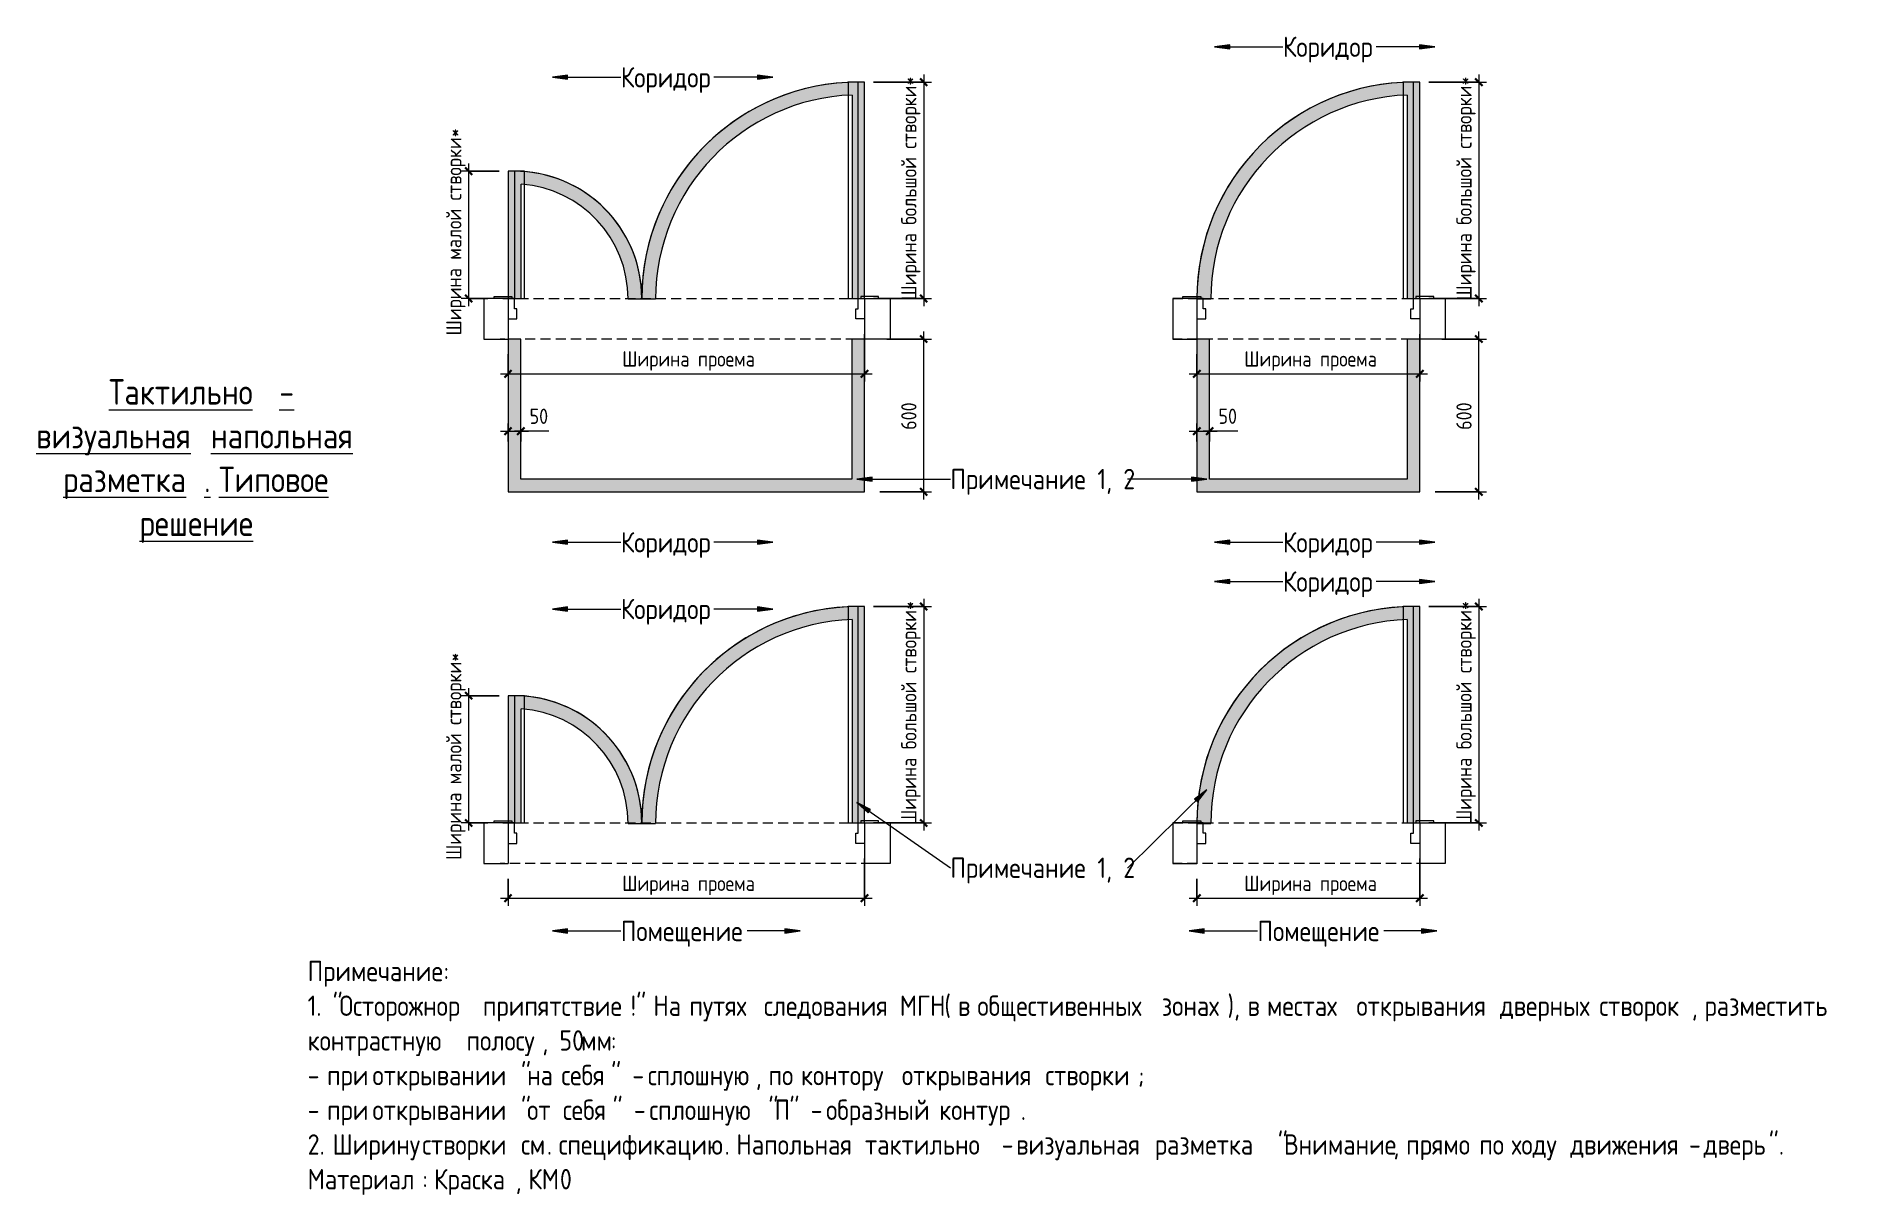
# Model space of a CAD drawing. Header units: millimetres. Extents: x 81773 to 282675, y -8553 to 29000.
# Drawn here: x 275585 to 282675, y 1056 to 5607 of the extents above; entities that cross this region are included whole.
import ezdxf

# ---------------------------------------------------------------- set-up
doc = ezdxf.new("R2010")
doc.units = ezdxf.units.MM
doc.linetypes.add('ADSK_Штрих_ш2 п1', pattern=[60, 40, -20])
for name, color, linetype, lineweight in [('A-ANNO-DIMS', 7, 'Continuous', 9), ('A-ANNO-DIMS-20', 7, 'Continuous', 9), ('A-DETL', 7, 'Continuous', 9), ('A-DETL-4', 7, 'ADSK_Штрих_ш2 п1', 9), ('G-ANNO-TEXT', 7, 'Continuous', 9)]:
    doc.layers.add(name, color=color, linetype=linetype, lineweight=lineweight)
doc.layers.add('A-DETL-GENF-9', color=7, linetype='Continuous', lineweight=9, true_color=0xf2dc97)
doc.styles.add('GOST Common_6', font='GOST_Common.ttf', dxfattribs={"width": 0.9, "height": 60})
doc.styles.add('GOST Common_7', font='GOST_Common.ttf', dxfattribs={"width": 0.9, "height": 80})
doc.styles.add('GOST Common_8', font='GOST_Common.ttf', dxfattribs={"width": 0.9, "height": 100})
doc.dimstyles.new('ADSK_Основной_3_0_окр_', dxfattribs={"dimscale": 304.8, "dimtxt": 60.3429, "dimasz": 0.092782, "dimexe": 0.098425, "dimexo": 0.19685, "dimgap": 0.032808, "dimtad": 1, "dimdec": 0, "dimrnd": 10, "dimdsep": 46, "dimtxsty": 'GOST Common_6', "dimblk1": 'OBLIQUE', "dimblk2": 'OBLIQUE', "dimsah": 1, "dimcen": 0.09, "dimdle": 0.098425, "dimazin": 0, "dimtfac": 1, "dimtdec": 4, "dimtix": 1, "dimtmove": 0, "dimatfit": 3, "dimfxl": 1, "dimtvp": 1, "dimtolj": 1, "dimtzin": 0, "dimlwd": 9, "dimlwe": 9, "dimarcsym": 2})
doc.dimstyles.new('ADSK_Основной_3_0_окр__1', dxfattribs={"dimscale": 304.8, "dimtxt": 60.3429, "dimasz": 0.092782, "dimexe": 0.098425, "dimexo": 0.19685, "dimgap": 0.032808, "dimtad": 1, "dimdec": 0, "dimrnd": 10, "dimdsep": 46, "dimtxsty": 'GOST Common_6', "dimblk1": 'OBLIQUE', "dimblk2": 'OBLIQUE', "dimsah": 1, "dimcen": 0.09, "dimdle": 0.098425, "dimazin": 0, "dimtfac": 1, "dimtdec": 4, "dimtix": 1, "dimtmove": 1, "dimatfit": 3, "dimfxl": 1, "dimtvp": 1, "dimtolj": 1, "dimtzin": 0, "dimlwd": 9, "dimlwe": 9, "dimarcsym": 2})

msp = doc.modelspace()

# ---------------------------------------------------------------- texts
at = {"layer": 'G-ANNO-TEXT', "attachment_point": 1}
for s, insert, char_height, width, style in [('Коридор', (280480.7, 5605.4), 80, 443.013, 'GOST Common_7'), ('Коридор', (277880.7, 5485.4), 80, 443.013, 'GOST Common_7'), ('\\LТактильно', (275870.4, 4259.9), 100, 744.607, 'GOST Common_8'), ('\\L - ', (276484.8, 4259.9), 100, 152.962, 'GOST Common_8'), ('\\Lвизуальная', (275584.7, 4087.9), 100, 793.671, 'GOST Common_8'), ('\\L\\fGOST Common|b0|i0|c204|p34|;\\W.9;\\L ', (276239.5, 4087.9), 100, 37.519, 'GOST Common_8'), ('\\Lнапольная', (276270.5, 4087.9), 100, 721.519, 'GOST Common_8'), ('\\L\\fGOST Common|b0|i0|c204|p34|;\\W.9;\\L ', (276865.8, 4087.9), 100, 37.519, 'GOST Common_8'), ('\\Lразметка', (275690.6, 3916), 100, 671.012, 'GOST Common_8'), ('\\LТиповое', (276302.6, 3916), 100, 555.569, 'GOST Common_8'), ('\\L\\fGOST Common|b0|i0|c204|p34|;\\W.9;\\L ', (276761, 3916), 100, 37.519, 'GOST Common_8'), ('Примечание', (279174.9, 3907.5), 80, 646.481, 'GOST Common_7'), (' 1, 2', (279708.3, 3907.5), 80, 196.253, 'GOST Common_7'), ('\\L. ', (276244.3, 3916), 100, 70.709, 'GOST Common_8'), ('\\Lрешение', (275990.7, 3744), 100, 568.557, 'GOST Common_8'), ('Коридор', (277880.7, 3659.1), 80, 443.013, 'GOST Common_7'), ('Коридор', (280480.7, 3659.1), 80, 443.013, 'GOST Common_7'), ('Коридор', (280480.7, 3505.1), 80, 443.013, 'GOST Common_7'), ('Коридор', (277880.7, 3397.1), 80, 443.013, 'GOST Common_7'), ('Примечание', (279174.9, 2380.8), 80, 646.481, 'GOST Common_7'), (' 1, 2', (279708.3, 2380.8), 80, 196.253, 'GOST Common_7'), ('Помещение', (277880.7, 2132.4), 80, 601.747, 'GOST Common_7'), ('Помещение', (280380.7, 2132.4), 80, 601.747, 'GOST Common_7'), ('Примечание', (276650.8, 1975.2), 80, 646.481, 'GOST Common_7'), ('\\fGOST Common|b0|i0|c204|p34|;\\W.9;:', (277184.2, 1975.2), 80, 25.975, 'GOST Common_7'), ('1. "', (276650.8, 1838.9), 80, 151.519, 'GOST Common_7'), ('!" ', (277918.8, 1838.9), 80, 108.228, 'GOST Common_7'), (' (', (279151.1, 1838.9), 80, 64.937, 'GOST Common_7'), ('), ', (280263.1, 1838.9), 80, 95.24, 'GOST Common_7'), ('Осторожнор', (276775.8, 1838.9), 80, 652.253, 'GOST Common_7'), ('\\fGOST Common|b0|i0|c204|p34|;\\W.9; ', (277314, 1838.9), 80, 30.304, 'GOST Common_7'), ('припятствие', (277339, 1838.9), 80, 702.759, 'GOST Common_7'), ('На', (278008.1, 1838.9), 80, 141.418, 'GOST Common_7'), ('\\fGOST Common|b0|i0|c204|p34|;\\W.9; ', (278124.8, 1838.9), 80, 30.304, 'GOST Common_7'), ('путях', (278149.8, 1838.9), 80, 324.683, 'GOST Common_7'), ('\\fGOST Common|b0|i0|c204|p34|;\\W.9; ', (278417.7, 1838.9), 80, 30.304, 'GOST Common_7'), ('следования', (278442.7, 1838.9), 80, 616.177, 'GOST Common_7'), ('\\fGOST Common|b0|i0|c204|p34|;\\W.9; ', (278951.1, 1838.9), 80, 30.304, 'GOST Common_7'), ('МГН', (278976.1, 1838.9), 80, 212.127, 'GOST Common_7'), ('\\fGOST Common|b0|i0|c204|p34|;\\W.9;в', (279204.7, 1838.9), 80, 62.051, 'GOST Common_7'), ('\\fGOST Common|b0|i0|c204|p34|;\\W.9; ', (279255.9, 1838.9), 80, 30.304, 'GOST Common_7'), ('общестивенных', (279280.9, 1838.9), 80, 847.063, 'GOST Common_7'), ('\\fGOST Common|b0|i0|c204|p34|;\\W.9; ', (279979.8, 1838.9), 80, 30.304, 'GOST Common_7'), ('зонах', (280004.8, 1838.9), 80, 313.139, 'GOST Common_7'), ('\\fGOST Common|b0|i0|c204|p34|;\\W.9;в', (280341.7, 1838.9), 80, 62.051, 'GOST Common_7'), ('\\fGOST Common|b0|i0|c204|p34|;\\W.9; ', (280392.9, 1838.9), 80, 30.304, 'GOST Common_7'), ('местах', (280417.9, 1838.9), 80, 395.392, 'GOST Common_7'), ('\\fGOST Common|b0|i0|c204|p34|;\\W.9; ', (280744.2, 1838.9), 80, 30.304, 'GOST Common_7'), ('открывания', (280769.2, 1838.9), 80, 652.253, 'GOST Common_7'), ('\\fGOST Common|b0|i0|c204|p34|;\\W.9; ', (281307.3, 1838.9), 80, 30.304, 'GOST Common_7'), ('дверных', (281332.3, 1838.9), 80, 443.013, 'GOST Common_7'), ('\\fGOST Common|b0|i0|c204|p34|;\\W.9; ', (281697.8, 1838.9), 80, 30.304, 'GOST Common_7'), ('створок', (281722.9, 1838.9), 80, 440.126, 'GOST Common_7'), ('разместить', (282136, 1838.9), 80, 653.696, 'GOST Common_7'), ('\\fGOST Common|b0|i0|c204|p34|;\\W.9; ', (282675.4, 1838.9), 80, 30.304, 'GOST Common_7'), ('\\fGOST Common|b0|i0|c204|p34|;\\W.9; ', (277249.7, 1702.6), 80, 30.304, 'GOST Common_7'), (', 50', (277572.3, 1702.6), 80, 184.709, 'GOST Common_7'), (', ', (282086, 1838.9), 80, 60.608, 'GOST Common_7'), ('контрастную', (276650.8, 1702.6), 80, 725.848, 'GOST Common_7'), ('полосу', (277274.7, 1702.6), 80, 360.759, 'GOST Common_7'), ('мм', (277724.7, 1702.6), 80, 141.418, 'GOST Common_7'), ('\\fGOST Common|b0|i0|c204|p34|;\\W.9;:', (277841.4, 1702.6), 80, 25.975, 'GOST Common_7'), ('\\fGOST Common|b0|i0|c204|p34|;\\W.9; ', (276880.6, 1566.4), 80, 30.304, 'GOST Common_7'), (' "', (277444.9, 1566.4), 80, 82.253, 'GOST Common_7'), ('\\fGOST Common|b0|i0|c204|p34|;\\W.9; ', (277622.3, 1566.4), 80, 30.304, 'GOST Common_7'), ('себя', (277647.3, 1566.4), 80, 236.658, 'GOST Common_7'), ('" - ', (277842.6, 1566.4), 80, 174.608, 'GOST Common_7'), ('\\fGOST Common|b0|i0|c204|p34|;\\W.9; ', (278562.9, 1566.4), 80, 30.304, 'GOST Common_7'), ('\\fGOST Common|b0|i0|c204|p34|;\\W.9; ', (278959.4, 1566.4), 80, 30.304, 'GOST Common_7'), ('\\fGOST Common|b0|i0|c204|p34|;\\W.9; ', (279522.6, 1566.4), 80, 30.304, 'GOST Common_7'), ('- ', (276650.8, 1566.4), 80, 92.354, 'GOST Common_7'), ('при', (276727, 1566.4), 80, 186.152, 'GOST Common_7'), ('открывании', (276905.6, 1566.4), 80, 653.696, 'GOST Common_7'), ('на', (277512.8, 1566.4), 80, 132.759, 'GOST Common_7'), ('сплошную', (277986.7, 1566.4), 80, 513.721, 'GOST Common_7'), (', ', (278410.5, 1566.4), 80, 60.608, 'GOST Common_7'), ('по', (278460.5, 1566.4), 80, 124.101, 'GOST Common_7'), ('контору', (278587.9, 1566.4), 80, 450.228, 'GOST Common_7'), ('открывания', (278984.4, 1566.4), 80, 652.253, 'GOST Common_7'), ('створки', (279547.6, 1566.4), 80, 440.126, 'GOST Common_7'), ('\\fGOST Common|b0|i0|c204|p34|;\\W.9;;', (279910.7, 1566.4), 80, 30.304, 'GOST Common_7'), ('\\fGOST Common|b0|i0|c204|p34|;\\W.9; ', (276880.6, 1430.1), 80, 30.304, 'GOST Common_7'), (' "', (277444.9, 1430.1), 80, 82.253, 'GOST Common_7'), ('\\fGOST Common|b0|i0|c204|p34|;\\W.9; ', (277628.3, 1430.1), 80, 30.304, 'GOST Common_7'), ('себя', (277653.3, 1430.1), 80, 236.658, 'GOST Common_7'), ('" - ', (277848.6, 1430.1), 80, 174.608, 'GOST Common_7'), (' "', (278416.5, 1430.1), 80, 82.253, 'GOST Common_7'), ('\\fGOST Common|b0|i0|c204|p34|;\\W.9;П', (278484.4, 1430.1), 80, 70.709, 'GOST Common_7'), ('" - ', (278542.7, 1430.1), 80, 174.608, 'GOST Common_7'), ('образный', (278686.8, 1430.1), 80, 507.949, 'GOST Common_7'), ('\\fGOST Common|b0|i0|c204|p34|;\\W.9; ', (279105.9, 1430.1), 80, 30.304, 'GOST Common_7'), ('- ', (276650.8, 1430.1), 80, 92.354, 'GOST Common_7'), ('при', (276727, 1430.1), 80, 186.152, 'GOST Common_7'), ('открывании', (276905.6, 1430.1), 80, 653.696, 'GOST Common_7'), ('от', (277512.8, 1430.1), 80, 139.975, 'GOST Common_7'), ('сплошную', (277992.6, 1430.1), 80, 513.721, 'GOST Common_7'), ('контур', (279130.9, 1430.1), 80, 388.177, 'GOST Common_7'), ('\\fGOST Common|b0|i0|c204|p34|;\\W.9;.', (279451.1, 1430.1), 80, 25.975, 'GOST Common_7'), ('2. ', (276650.8, 1293.9), 80, 118.329, 'GOST Common_7'), ('Ширину', (276748.4, 1293.9), 80, 396.835, 'GOST Common_7'), ('\\fGOST Common|b0|i0|c204|p34|;\\W.9; ', (277075.8, 1293.9), 80, 30.304, 'GOST Common_7'), ('\\fGOST Common|b0|i0|c204|p34|;\\W.9; ', (277464, 1293.9), 80, 30.304, 'GOST Common_7'), ('спецификацию', (277636.6, 1293.9), 80, 789.342, 'GOST Common_7'), ('Напольная', (278334.3, 1293.9), 80, 581.544, 'GOST Common_7'), ('\\fGOST Common|b0|i0|c204|p34|;\\W.9; ', (278814.2, 1293.9), 80, 30.304, 'GOST Common_7'), ('визуальная', (279433.3, 1293.9), 80, 629.164, 'GOST Common_7'), ('\\fGOST Common|b0|i0|c204|p34|;\\W.9; ', (279952.4, 1293.9), 80, 30.304, 'GOST Common_7'), ('разметка', (279977.4, 1293.9), 80, 532.481, 'GOST Common_7'), (' "', (280416.7, 1293.9), 80, 82.253, 'GOST Common_7'), ('Внимание', (280484.6, 1293.9), 80, 520.937, 'GOST Common_7'), ('\\fGOST Common|b0|i0|c204|p34|;\\W.9; ', (281226.4, 1293.9), 80, 30.304, 'GOST Common_7'), ('\\fGOST Common|b0|i0|c204|p34|;\\W.9; ', (281353.8, 1293.9), 80, 30.304, 'GOST Common_7'), ('\\fGOST Common|b0|i0|c204|p34|;\\W.9; ', (281583.5, 1293.9), 80, 30.304, 'GOST Common_7'), ('". ', (282388.4, 1293.9), 80, 108.228, 'GOST Common_7'), ('створки', (277100.8, 1293.9), 80, 440.126, 'GOST Common_7'), ('см', (277489, 1293.9), 80, 122.658, 'GOST Common_7'), ('. ', (277590.2, 1293.9), 80, 56.278, 'GOST Common_7'), ('. ', (278287.9, 1293.9), 80, 56.278, 'GOST Common_7'), ('тактильно', (278839.2, 1293.9), 80, 597.418, 'GOST Common_7'), (' - ', (279332.1, 1293.9), 80, 122.658, 'GOST Common_7'), (', ', (280914.4, 1293.9), 80, 60.608, 'GOST Common_7'), ('прямо', (280964.4, 1293.9), 80, 317.468, 'GOST Common_7'), ('по', (281251.4, 1293.9), 80, 124.101, 'GOST Common_7'), ('ходу', (281378.8, 1293.9), 80, 248.202, 'GOST Common_7'), ('движения', (281608.6, 1293.9), 80, 512.278, 'GOST Common_7'), (' - ', (282031.2, 1293.9), 80, 122.658, 'GOST Common_7'), ('дверь', (282132.4, 1293.9), 80, 310.253, 'GOST Common_7'), ('Материал', (276650.8, 1157.6), 80, 545.468, 'GOST Common_7'), ('Краска', (277147.3, 1157.6), 80, 388.177, 'GOST Common_7'), ('КМ', (277517.6, 1157.6), 80, 150.076, 'GOST Common_7'), ('\\fGOST Common|b0|i0|c204|p34|;\\W.9;0', (277641.4, 1157.6), 80, 62.051, 'GOST Common_7'), (': ', (277100.8, 1157.6), 80, 56.278, 'GOST Common_7'), (', ', (277467.6, 1157.6), 80, 60.608, 'GOST Common_7')]:
    msp.add_mtext(s, dxfattribs=dict(at, insert=insert, char_height=char_height, width=width, style=style))

# ---------------------------------------------------------------- blocks, each defined once
blk = doc.blocks.new('DIMBLOCK74-_Тактильно визуальная напольная разметка')
at = {"layer": 'A-ANNO-DIMS-20'}
for p, q in [((277283.3, 4546.6), (277283.3, 5106.6)), ((277402.8, 5076.6), (277253.3, 5076.6)), ((277283.3, 5076.6), (277402.8, 5076.6)), ((277357.9, 4576.6), (277253.3, 4576.6)), ((277283.3, 4576.6), (277357.9, 4576.6))]:
    blk.add_line(p, q, dxfattribs=at)
at = {"layer": 'A-ANNO-DIMS-20', "lineweight": 30}
for p, q in [((277283.3, 5076.6), (277269.2, 5090.7)), ((277283.3, 5076.6), (277297.4, 5062.4)), ((277283.3, 4576.6), (277269.2, 4590.7)), ((277283.3, 4576.6), (277297.4, 4562.4))]:
    blk.add_line(p, q, dxfattribs=at)
at = {"layer": 'A-ANNO-DIMS-20', "color": 0, "insert": (277194.9, 4431.8), "char_height": 60, "width": 947.486, "attachment_point": 1, "rotation": 90, "line_spacing_factor": 1.022761, "style": 'GOST Common_6'}
blk.add_mtext('Ширина малой створки*', dxfattribs=at)
blk = doc.blocks.new('_Oblique')
at = {"color": 0, "linetype": 'ByBlock', "lineweight": -2}
blk.add_line((-0.5, -0.5), (0.5, 0.5), dxfattribs=at)
blk = doc.blocks.new('DIMBLOCK75-_Тактильно визуальная напольная разметка')
at = {"layer": 'A-ANNO-DIMS-20'}
for p, q in [((278872.8, 5426.6), (279099.9, 5426.6)), ((279069.9, 5426.6), (278872.8, 5426.6)), ((279069.9, 5456.6), (279069.9, 4546.6)), ((278872.8, 4576.6), (279099.9, 4576.6)), ((279069.9, 4576.6), (278872.8, 4576.6))]:
    blk.add_line(p, q, dxfattribs=at)
at = {"layer": 'A-ANNO-DIMS-20', "lineweight": 30}
for p, q in [((279069.9, 5426.6), (279055.7, 5440.7)), ((279069.9, 5426.6), (279084, 5412.5)), ((279069.9, 4576.6), (279055.7, 4590.7)), ((279069.9, 4576.6), (279084, 4562.4))]:
    blk.add_line(p, q, dxfattribs=at)
at = {"layer": 'A-ANNO-DIMS-20', "color": 0, "insert": (278981.5, 4569), "char_height": 60, "width": 1038.307, "attachment_point": 1, "rotation": 90, "line_spacing_factor": 1.022761, "style": 'GOST Common_6'}
blk.add_mtext('Ширина большой створки*', dxfattribs=at)
blk = doc.blocks.new('DIMBLOCK76-_Тактильно визуальная напольная разметка')
at = {"layer": 'A-ANNO-DIMS-20'}
for p, q in [((278837.8, 4436.6), (278837.8, 4251.1)), ((278837.8, 4281.1), (278837.8, 4436.6)), ((277437.8, 4357.5), (277437.8, 4251.1)), ((277437.8, 4281.1), (277437.8, 4357.5)), ((277407.8, 4281.1), (278867.8, 4281.1))]:
    blk.add_line(p, q, dxfattribs=at)
at = {"layer": 'A-ANNO-DIMS-20', "lineweight": 30}
for p, q in [((277437.8, 4281.1), (277423.6, 4267)), ((277437.8, 4281.1), (277451.9, 4295.3)), ((278837.8, 4281.1), (278823.6, 4267)), ((278837.8, 4281.1), (278851.9, 4295.3))]:
    blk.add_line(p, q, dxfattribs=at)
at = {"layer": 'A-ANNO-DIMS-20', "color": 0, "insert": (277886.2, 4369.5), "char_height": 60, "width": 603.838, "attachment_point": 1, "line_spacing_factor": 1.022761, "style": 'GOST Common_6'}
blk.add_mtext('Ширина проема', dxfattribs=at)
blk = doc.blocks.new('DIMBLOCK77-_Тактильно визуальная напольная разметка')
at = {"layer": 'A-ANNO-DIMS-20'}
for p, q in [((277407.8, 4055.7), (277517.8, 4055.7)), ((277437.8, 4015.6), (277437.8, 4085.7)), ((277437.8, 4055.7), (277437.8, 4015.6)), ((277512.4, 4055.7), (277462.8, 4055.7)), ((277487.8, 4015.6), (277487.8, 4085.7)), ((277487.8, 4055.7), (277487.8, 4015.6)), ((277598.1, 4055.7), (277512.4, 4055.7))]:
    blk.add_line(p, q, dxfattribs=at)
at = {"layer": 'A-ANNO-DIMS-20', "lineweight": 30}
for p, q in [((277437.8, 4055.7), (277423.6, 4041.5)), ((277437.8, 4055.7), (277451.9, 4069.8)), ((277487.8, 4055.7), (277473.6, 4041.5)), ((277487.8, 4055.7), (277501.9, 4069.8))]:
    blk.add_line(p, q, dxfattribs=at)
at = {"layer": 'A-ANNO-DIMS-20', "color": 0, "insert": (277522.4, 4144.1), "char_height": 60, "width": 90.821, "attachment_point": 1, "line_spacing_factor": 1.022761, "style": 'GOST Common_6'}
blk.add_mtext('50', dxfattribs=at)
blk = doc.blocks.new('DIMBLOCK78-_Тактильно визуальная напольная разметка')
at = {"layer": 'A-ANNO-DIMS-20'}
for p, q in [((278924.8, 4417.5), (279099.9, 4417.5)), ((279069.9, 4417.5), (278924.8, 4417.5)), ((279069.9, 3787.5), (279069.9, 4447.5)), ((278897.8, 3817.5), (279099.9, 3817.5)), ((279069.9, 3817.5), (278897.8, 3817.5))]:
    blk.add_line(p, q, dxfattribs=at)
at = {"layer": 'A-ANNO-DIMS-20', "lineweight": 30}
for p, q in [((279069.9, 4417.5), (279055.7, 4431.6)), ((279069.9, 4417.5), (279084, 4403.3)), ((279069.9, 3817.5), (279055.7, 3831.6)), ((279069.9, 3817.5), (279084, 3803.3))]:
    blk.add_line(p, q, dxfattribs=at)
at = {"layer": 'A-ANNO-DIMS-20', "color": 0, "insert": (278981.5, 4060.7), "char_height": 60, "width": 136.232, "attachment_point": 1, "rotation": 90, "line_spacing_factor": 1.022761, "style": 'GOST Common_6'}
blk.add_mtext('600', dxfattribs=at)
blk = doc.blocks.new('DIMBLOCK79-_Тактильно визуальная напольная разметка')
at = {"layer": 'A-ANNO-DIMS-20'}
for p, q in [((281052.8, 5426.6), (281279.9, 5426.6)), ((281249.9, 5426.6), (281052.8, 5426.6)), ((281249.9, 5456.6), (281249.9, 4546.6)), ((281052.8, 4576.6), (281279.9, 4576.6)), ((281249.9, 4576.6), (281052.8, 4576.6))]:
    blk.add_line(p, q, dxfattribs=at)
at = {"layer": 'A-ANNO-DIMS-20', "lineweight": 30}
for p, q in [((281249.9, 5426.6), (281235.7, 5440.7)), ((281249.9, 5426.6), (281264, 5412.5)), ((281249.9, 4576.6), (281235.7, 4590.7)), ((281249.9, 4576.6), (281264, 4562.4))]:
    blk.add_line(p, q, dxfattribs=at)
at = {"layer": 'A-ANNO-DIMS-20', "color": 0, "insert": (281161.5, 4569), "char_height": 60, "width": 1038.307, "attachment_point": 1, "rotation": 90, "line_spacing_factor": 1.022761, "style": 'GOST Common_6'}
blk.add_mtext('Ширина большой створки*', dxfattribs=at)
blk = doc.blocks.new('DIMBLOCK80-_Тактильно визуальная напольная разметка')
at = {"layer": 'A-ANNO-DIMS-20'}
for p, q in [((281017.8, 4436.6), (281017.8, 4251.1)), ((281017.8, 4281.1), (281017.8, 4436.6)), ((280142.8, 4357.5), (280142.8, 4251.1)), ((280142.8, 4281.1), (280142.8, 4357.5)), ((280112.8, 4281.1), (281047.8, 4281.1))]:
    blk.add_line(p, q, dxfattribs=at)
at = {"layer": 'A-ANNO-DIMS-20', "lineweight": 30}
for p, q in [((280142.8, 4281.1), (280128.6, 4267)), ((280142.8, 4281.1), (280156.9, 4295.3)), ((281017.8, 4281.1), (281003.6, 4267)), ((281017.8, 4281.1), (281031.9, 4295.3))]:
    blk.add_line(p, q, dxfattribs=at)
at = {"layer": 'A-ANNO-DIMS-20', "color": 0, "insert": (280328.7, 4369.5), "char_height": 60, "width": 603.838, "attachment_point": 1, "line_spacing_factor": 1.022761, "style": 'GOST Common_6'}
blk.add_mtext('Ширина проема', dxfattribs=at)
blk = doc.blocks.new('DIMBLOCK81-_Тактильно визуальная напольная разметка')
at = {"layer": 'A-ANNO-DIMS-20'}
for p, q in [((280112.8, 4055.7), (280222.8, 4055.7)), ((280142.8, 4015.6), (280142.8, 4085.7)), ((280142.8, 4055.7), (280142.8, 4015.6)), ((280217.4, 4055.7), (280167.8, 4055.7)), ((280192.8, 4015.6), (280192.8, 4085.7)), ((280192.8, 4055.7), (280192.8, 4015.6)), ((280303.1, 4055.7), (280217.4, 4055.7))]:
    blk.add_line(p, q, dxfattribs=at)
at = {"layer": 'A-ANNO-DIMS-20', "lineweight": 30}
for p, q in [((280142.8, 4055.7), (280128.6, 4041.5)), ((280142.8, 4055.7), (280156.9, 4069.8)), ((280192.8, 4055.7), (280178.6, 4041.5)), ((280192.8, 4055.7), (280206.9, 4069.8))]:
    blk.add_line(p, q, dxfattribs=at)
at = {"layer": 'A-ANNO-DIMS-20', "color": 0, "insert": (280227.4, 4144.1), "char_height": 60, "width": 90.821, "attachment_point": 1, "line_spacing_factor": 1.022761, "style": 'GOST Common_6'}
blk.add_mtext('50', dxfattribs=at)
blk = doc.blocks.new('DIMBLOCK82-_Тактильно визуальная напольная разметка')
at = {"layer": 'A-ANNO-DIMS-20'}
for p, q in [((281104.8, 4417.5), (281279.9, 4417.5)), ((281249.9, 4417.5), (281104.8, 4417.5)), ((281249.9, 3787.5), (281249.9, 4447.5)), ((281077.8, 3817.5), (281279.9, 3817.5)), ((281249.9, 3817.5), (281077.8, 3817.5))]:
    blk.add_line(p, q, dxfattribs=at)
at = {"layer": 'A-ANNO-DIMS-20', "lineweight": 30}
for p, q in [((281249.9, 4417.5), (281235.7, 4431.6)), ((281249.9, 4417.5), (281264, 4403.3)), ((281249.9, 3817.5), (281235.7, 3831.6)), ((281249.9, 3817.5), (281264, 3803.3))]:
    blk.add_line(p, q, dxfattribs=at)
at = {"layer": 'A-ANNO-DIMS-20', "color": 0, "insert": (281161.5, 4060.7), "char_height": 60, "width": 136.232, "attachment_point": 1, "rotation": 90, "line_spacing_factor": 1.022761, "style": 'GOST Common_6'}
blk.add_mtext('600', dxfattribs=at)
blk = doc.blocks.new('DIMBLOCK83-_Тактильно визуальная напольная разметка')
at = {"layer": 'A-ANNO-DIMS-20'}
for p, q in [((277402.8, 3016.6), (277253.3, 3016.6)), ((277283.3, 2486.6), (277283.3, 3046.6)), ((277283.3, 3016.6), (277402.8, 3016.6)), ((277357.9, 2516.6), (277253.3, 2516.6)), ((277283.3, 2516.6), (277357.9, 2516.6))]:
    blk.add_line(p, q, dxfattribs=at)
at = {"layer": 'A-ANNO-DIMS-20', "lineweight": 30}
for p, q in [((277283.3, 3016.6), (277269.2, 3030.7)), ((277283.3, 3016.6), (277297.4, 3002.4)), ((277283.3, 2516.6), (277269.2, 2530.7)), ((277283.3, 2516.6), (277297.4, 2502.4))]:
    blk.add_line(p, q, dxfattribs=at)
at = {"layer": 'A-ANNO-DIMS-20', "color": 0, "insert": (277194.9, 2371.8), "char_height": 60, "width": 947.486, "attachment_point": 1, "rotation": 90, "line_spacing_factor": 1.022761, "style": 'GOST Common_6'}
blk.add_mtext('Ширина малой створки*', dxfattribs=at)
blk = doc.blocks.new('DIMBLOCK84-_Тактильно визуальная напольная разметка')
at = {"layer": 'A-ANNO-DIMS-20'}
for p, q in [((278872.8, 3366.6), (279099.9, 3366.6)), ((279069.9, 3366.6), (278872.8, 3366.6)), ((279069.9, 3396.6), (279069.9, 2486.6)), ((278872.8, 2516.6), (279099.9, 2516.6)), ((279069.9, 2516.6), (278872.8, 2516.6))]:
    blk.add_line(p, q, dxfattribs=at)
at = {"layer": 'A-ANNO-DIMS-20', "lineweight": 30}
for p, q in [((279069.9, 3366.6), (279055.7, 3380.7)), ((279069.9, 3366.6), (279084, 3352.5)), ((279069.9, 2516.6), (279055.7, 2530.7)), ((279069.9, 2516.6), (279084, 2502.4))]:
    blk.add_line(p, q, dxfattribs=at)
at = {"layer": 'A-ANNO-DIMS-20', "color": 0, "insert": (278981.5, 2509), "char_height": 60, "width": 1038.307, "attachment_point": 1, "rotation": 90, "line_spacing_factor": 1.022761, "style": 'GOST Common_6'}
blk.add_mtext('Ширина большой створки*', dxfattribs=at)
blk = doc.blocks.new('DIMBLOCK85-_Тактильно визуальная напольная разметка')
at = {"layer": 'A-ANNO-DIMS-20'}
for p, q in [((278837.8, 2376.6), (278837.8, 2191.1)), ((278837.8, 2221.1), (278837.8, 2376.6)), ((277437.8, 2297.5), (277437.8, 2191.1)), ((277437.8, 2221.1), (277437.8, 2297.5)), ((277407.8, 2221.1), (278867.8, 2221.1))]:
    blk.add_line(p, q, dxfattribs=at)
at = {"layer": 'A-ANNO-DIMS-20', "lineweight": 30}
for p, q in [((277437.8, 2221.1), (277423.6, 2207)), ((277437.8, 2221.1), (277451.9, 2235.3)), ((278837.8, 2221.1), (278823.6, 2207)), ((278837.8, 2221.1), (278851.9, 2235.3))]:
    blk.add_line(p, q, dxfattribs=at)
at = {"layer": 'A-ANNO-DIMS-20', "color": 0, "insert": (277886.2, 2309.5), "char_height": 60, "width": 603.838, "attachment_point": 1, "line_spacing_factor": 1.022761, "style": 'GOST Common_6'}
blk.add_mtext('Ширина проема', dxfattribs=at)
blk = doc.blocks.new('DIMBLOCK86-_Тактильно визуальная напольная разметка')
at = {"layer": 'A-ANNO-DIMS-20'}
for p, q in [((281052.8, 3366.6), (281279.9, 3366.6)), ((281249.9, 3366.6), (281052.8, 3366.6)), ((281249.9, 3396.6), (281249.9, 2486.6)), ((281052.8, 2516.6), (281279.9, 2516.6)), ((281249.9, 2516.6), (281052.8, 2516.6))]:
    blk.add_line(p, q, dxfattribs=at)
at = {"layer": 'A-ANNO-DIMS-20', "lineweight": 30}
for p, q in [((281249.9, 3366.6), (281235.7, 3380.7)), ((281249.9, 3366.6), (281264, 3352.5)), ((281249.9, 2516.6), (281235.7, 2530.7)), ((281249.9, 2516.6), (281264, 2502.4))]:
    blk.add_line(p, q, dxfattribs=at)
at = {"layer": 'A-ANNO-DIMS-20', "color": 0, "insert": (281161.5, 2509), "char_height": 60, "width": 1038.307, "attachment_point": 1, "rotation": 90, "line_spacing_factor": 1.022761, "style": 'GOST Common_6'}
blk.add_mtext('Ширина большой створки*', dxfattribs=at)
blk = doc.blocks.new('DIMBLOCK87-_Тактильно визуальная напольная разметка')
at = {"layer": 'A-ANNO-DIMS-20'}
for p, q in [((281017.8, 2376.6), (281017.8, 2191.1)), ((281017.8, 2221.1), (281017.8, 2376.6)), ((280142.8, 2297.5), (280142.8, 2191.1)), ((280142.8, 2221.1), (280142.8, 2297.5)), ((280112.8, 2221.1), (281047.8, 2221.1))]:
    blk.add_line(p, q, dxfattribs=at)
at = {"layer": 'A-ANNO-DIMS-20', "lineweight": 30}
for p, q in [((280142.8, 2221.1), (280128.6, 2207)), ((280142.8, 2221.1), (280156.9, 2235.3)), ((281017.8, 2221.1), (281003.6, 2207)), ((281017.8, 2221.1), (281031.9, 2235.3))]:
    blk.add_line(p, q, dxfattribs=at)
at = {"layer": 'A-ANNO-DIMS-20', "color": 0, "insert": (280328.7, 2309.5), "char_height": 60, "width": 603.838, "attachment_point": 1, "line_spacing_factor": 1.022761, "style": 'GOST Common_6'}
blk.add_mtext('Ширина проема', dxfattribs=at)

# ---------------------------------------------------------------- dimensions: what is measured, and where the dimension line sits
at = {"layer": 'A-ANNO-DIMS'}
for base, p1, p2, text, override, picture, middle in [((279069.9, 4576.6), (278812.8, 5426.6), (278812.8, 4576.6), 'Ширина большой створки*', {"dimpost": '<>', "dimfxl": 850.009113}, 'DIMBLOCK75-_Тактильно визуальная напольная разметка', (279020.9, 5001.6)), ((281249.9, 4576.6), (280992.8, 5426.6), (280992.8, 4576.6), 'Ширина большой створки*', {"dimpost": '<>', "dimfxl": 850.009113}, 'DIMBLOCK79-_Тактильно визуальная напольная разметка', (281200.9, 5001.6)), ((277283.3, 5076.6), (277417.9, 4576.6), (277462.8, 5076.6), 'Ширина малой створки*', {"dimpost": '<>', "dimfxl": 502.008293}, 'DIMBLOCK74-_Тактильно визуальная напольная разметка', (277234.3, 4826.6)), ((279069.9, 2516.6), (278812.8, 3366.6), (278812.8, 2516.6), 'Ширина большой створки*', {"dimpost": '<>', "dimfxl": 850.009113}, 'DIMBLOCK84-_Тактильно визуальная напольная разметка', (279020.9, 2941.6)), ((281249.9, 2516.6), (280992.8, 3366.6), (280992.8, 2516.6), 'Ширина большой створки*', {"dimpost": '<>', "dimfxl": 850.009113}, 'DIMBLOCK86-_Тактильно визуальная напольная разметка', (281200.9, 2941.6)), ((277283.3, 3016.6), (277417.9, 2516.6), (277462.8, 3016.6), 'Ширина малой створки*', {"dimpost": '<>', "dimfxl": 502.008293}, 'DIMBLOCK83-_Тактильно визуальная напольная разметка', (277234.3, 2766.6))]:
    dim = msp.add_linear_dim(base=base, p1=p1, p2=p2, angle=90, text=text, dimstyle='ADSK_Основной_3_0_окр_', override=override, dxfattribs=at)
    dim.commit()
    dim.dimension.update_dxf_attribs({"geometry": picture, "text_midpoint": middle})
for base, p1, p2, override, picture, middle in [((278837.8, 4281.1), (277437.8, 4417.5), (278837.8, 4496.6), {"dimpost": '<>', "dimfxl": 1402.232988}, 'DIMBLOCK76-_Тактильно визуальная напольная разметка', (278137.8, 4330.1)), ((281017.8, 4281.1), (280142.8, 4417.5), (281017.8, 4496.6), {"dimpost": '<>', "dimfxl": 878.568354}, 'DIMBLOCK80-_Тактильно визуальная напольная разметка', (280580.3, 4330.1)), ((278837.8, 2221.1), (277437.8, 2357.5), (278837.8, 2436.6), {"dimpost": '<>', "dimfxl": 1402.232988}, 'DIMBLOCK85-_Тактильно визуальная напольная разметка', (278137.8, 2270.1)), ((281017.8, 2221.1), (280142.8, 2357.5), (281017.8, 2436.6), {"dimpost": '<>', "dimfxl": 878.568354}, 'DIMBLOCK87-_Тактильно визуальная напольная разметка', (280580.3, 2270.1))]:
    dim = msp.add_linear_dim(base=base, p1=p1, p2=p2, text='Ширина проема', dimstyle='ADSK_Основной_3_0_окр_', override=override, dxfattribs=at)
    dim.commit()
    dim.dimension.update_dxf_attribs({"geometry": picture, "text_midpoint": middle})
for base, p1, p2, picture, middle in [((279069.9, 4417.5), (278837.8, 3817.5), (278864.8, 4417.5), 'DIMBLOCK78-_Тактильно визуальная напольная разметка', (279029.9, 4117.5)), ((281249.9, 4417.5), (281017.8, 3817.5), (281044.8, 4417.5), 'DIMBLOCK82-_Тактильно визуальная напольная разметка', (281209.9, 4117.5))]:
    dim = msp.add_linear_dim(base=base, p1=p1, p2=p2, angle=90, dimstyle='ADSK_Основной_3_0_окр_', override={"dimpost": '<>', "dimfxl": 600.60729}, dxfattribs=at)
    dim.commit()
    dim.dimension.update_dxf_attribs({"geometry": picture, "text_midpoint": middle})
for base, p1, p2, picture, middle in [((277487.8, 4055.7), (277437.8, 4075.6), (277487.8, 4075.6), 'DIMBLOCK77-_Тактильно визуальная напольная разметка', (277567.8, 4104.1)), ((280192.8, 4055.7), (280142.8, 4075.6), (280192.8, 4075.6), 'DIMBLOCK81-_Тактильно визуальная напольная разметка', (280272.8, 4104.1))]:
    dim = msp.add_linear_dim(base=base, p1=p1, p2=p2, dimstyle='ADSK_Основной_3_0_окр__1', override={"dimpost": '<>', "dimfxl": 50}, dxfattribs=at)
    dim.commit()
    dim.dimension.update_dxf_attribs({"geometry": picture, "text_midpoint": middle, "dimtype": 160})

# ---------------------------------------------------------------- hatches: boundary and pattern name
at = {"layer": 'A-DETL-GENF-9'}
for points in [[(278017.3, 4575.1), (278018.7, 4622.4), (278022.8, 4669.4), (278029.8, 4716.2), (278039.5, 4762.4), (278051.8, 4808), (278066.9, 4852.8), (278084.6, 4896.6), (278104.8, 4939.3), (278127.5, 4980.8), (278152.6, 5020.8), (278180, 5059.3), (278209.7, 5096), (278241.5, 5131), (278275.2, 5164.1), (278310.9, 5195.1), (278348.3, 5223.9), (278387.4, 5250.5), (278427.9, 5274.8), (278469.8, 5296.6), (278513, 5315.9), (278557.2, 5332.6), (278602.3, 5346.7), (278648.1, 5358.1), (278694.6, 5366.8), (278741.3, 5372.7), (278788.6, 5375.8), (278788.6, 4576.6), (278837.8, 4576.6), (278837.8, 5426.6), (278812.8, 5426.6), (278762.9, 5425.1), (278713.4, 5420.8), (278664.1, 5413.5), (278615.3, 5403.3), (278567.2, 5390.4), (278520, 5374.6), (278473.8, 5356.1), (278428.7, 5334.9), (278384.9, 5311.1), (278342.7, 5284.8), (278302, 5256), (278263.1, 5224.9), (278226, 5191.6), (278191, 5156.2), (278158.1, 5118.8), (278127.5, 5079.5), (278099.2, 5038.5), (278073.4, 4995.9), (278050.1, 4951.9), (278029.4, 4906.6), (278011.5, 4860.1), (277996.2, 4812.7), (277983.8, 4764.5), (277974.2, 4715.6), (277967.5, 4666.3), (277963.7, 4616.6), (277961.2, 4616.6), (277956.8, 4653.7), (277949.7, 4690.2), (277939.9, 4726.1), (277927.4, 4761.2), (277912.4, 4795.3), (277894.8, 4828.2), (277874.9, 4859.7), (277852.7, 4889.6), (277828.3, 4917.7), (277801.9, 4944), (277773.6, 4968.2), (277743.5, 4990.3), (277712, 5010.1), (277679, 5027.4), (277644.8, 5042.3), (277609.6, 5054.5), (277573.6, 5064.1), (277537, 5071), (277500.1, 5075.2), (277462.8, 5076.6), (277437.8, 5076.6), (277437.8, 4576.6), (277489.6, 4576.6), (277489.6, 5025.3), (277527.1, 5021), (277563.9, 5013.8), (277600, 5003.4), (277635.2, 4990.1), (277669.1, 4973.9), (277701.6, 4954.9), (277732.3, 4933.3), (277761.2, 4909.2), (277788, 4882.8), (277812.4, 4854.2), (277834.4, 4823.7), (277853.8, 4791.5), (277870.5, 4757.8), (277884.3, 4722.8), (277895.1, 4686.8), (277902.9, 4650), (277907.5, 4612.8), (277909.1, 4575.1)], [(280142.8, 4575.1), (280197.3, 4575.1), (280198.7, 4622.4), (280202.8, 4669.4), (280209.8, 4716.2), (280219.5, 4762.4), (280231.8, 4808), (280246.9, 4852.8), (280264.6, 4896.6), (280284.8, 4939.3), (280307.5, 4980.8), (280332.6, 5020.8), (280360, 5059.3), (280389.7, 5096), (280421.5, 5131), (280455.2, 5164.1), (280490.9, 5195.1), (280528.3, 5223.9), (280567.4, 5250.5), (280607.9, 5274.8), (280649.8, 5296.6), (280693, 5315.9), (280737.2, 5332.6), (280782.3, 5346.7), (280828.1, 5358.1), (280874.6, 5366.8), (280921.3, 5372.7), (280968.6, 5375.8), (280968.6, 4576.6), (281017.8, 4576.6), (281017.8, 5426.6), (280992.8, 5426.6), (280941.3, 5425), (280890.2, 5420.4), (280839.4, 5412.6), (280789.1, 5401.8), (280739.6, 5388), (280691, 5371.2), (280643.6, 5351.5), (280597.4, 5329), (280552.6, 5303.7), (280509.4, 5275.8), (280468.1, 5245.3), (280428.6, 5212.4), (280391.2, 5177.1), (280356, 5139.7), (280323.1, 5100.1), (280292.7, 5058.7), (280264.9, 5015.5), (280239.7, 4970.7), (280217.2, 4924.5), (280197.6, 4877), (280180.9, 4828.3), (280167.2, 4778.8), (280156.5, 4728.5), (280148.8, 4677.7), (280144.2, 4626.6)], [(278837.8, 3817.5), (278837.8, 4417.5), (278787.8, 4417.5), (278787.8, 3867.5), (277487.8, 3867.5), (277487.8, 4417.5), (277437.8, 4417.5), (277437.8, 3817.5), (277831.2, 3817.5)], [(280656.5, 3817.5), (281017.8, 3817.5), (281017.8, 4417.5), (280967.8, 4417.5), (280967.8, 3867.5), (280192.8, 3867.5), (280192.8, 4417.5), (280142.8, 4417.5), (280142.8, 3817.5)], [(278017.3, 2515.1), (278018.7, 2562.4), (278022.8, 2609.4), (278029.8, 2656.2), (278039.5, 2702.4), (278051.8, 2748), (278066.9, 2792.8), (278084.6, 2836.6), (278104.8, 2879.3), (278127.5, 2920.8), (278152.6, 2960.8), (278180, 2999.3), (278209.7, 3036), (278241.5, 3071), (278275.2, 3104.1), (278310.9, 3135.1), (278348.3, 3163.9), (278387.4, 3190.5), (278427.9, 3214.8), (278469.8, 3236.6), (278513, 3255.9), (278557.2, 3272.6), (278602.3, 3286.7), (278648.1, 3298.1), (278694.6, 3306.8), (278741.3, 3312.7), (278788.6, 3315.8), (278788.6, 2516.6), (278837.8, 2516.6), (278837.8, 3366.6), (278812.8, 3366.6), (278762.9, 3365.1), (278713.4, 3360.8), (278664.1, 3353.5), (278615.3, 3343.3), (278567.2, 3330.4), (278520, 3314.6), (278473.8, 3296.1), (278428.7, 3274.9), (278384.9, 3251.1), (278342.7, 3224.8), (278302, 3196), (278263.1, 3164.9), (278226, 3131.6), (278191, 3096.2), (278158.1, 3058.8), (278127.5, 3019.5), (278099.2, 2978.5), (278073.4, 2935.9), (278050.1, 2891.9), (278029.4, 2846.6), (278011.5, 2800.1), (277996.2, 2752.7), (277983.8, 2704.5), (277973.7, 2652.1), (277967.5, 2606.3), (277963.7, 2556.6), (277961.2, 2556.6), (277956.8, 2593.7), (277949.7, 2630.2), (277939.9, 2666.1), (277927.4, 2701.2), (277912.4, 2735.3), (277894.8, 2768.2), (277874.9, 2799.7), (277852.7, 2829.6), (277828.3, 2857.7), (277801.9, 2884), (277773.6, 2908.2), (277743.5, 2930.3), (277712, 2950.1), (277679, 2967.4), (277644.8, 2982.3), (277609.6, 2994.5), (277573.6, 3004.1), (277537, 3011), (277500.1, 3015.2), (277462.8, 3016.6), (277437.8, 3016.6), (277437.8, 2516.6), (277489.6, 2516.6), (277489.6, 2965.3), (277527.1, 2961), (277563.9, 2953.8), (277600, 2943.4), (277635.2, 2930.1), (277669.1, 2913.9), (277701.6, 2894.9), (277732.3, 2873.3), (277761.2, 2849.2), (277788, 2822.8), (277812.4, 2794.2), (277834.4, 2763.7), (277853.8, 2731.5), (277870.5, 2697.8), (277884.3, 2662.8), (277895.1, 2626.8), (277902.9, 2590), (277907.5, 2552.8), (277909.1, 2515.1)], [(280142.8, 2515.1), (280197.3, 2515.1), (280198.7, 2562.4), (280202.8, 2609.4), (280209.8, 2656.2), (280219.5, 2702.4), (280231.8, 2748), (280246.9, 2792.8), (280264.6, 2836.6), (280284.8, 2879.3), (280307.5, 2920.8), (280332.6, 2960.8), (280360, 2999.3), (280389.7, 3036), (280421.5, 3071), (280455.2, 3104.1), (280490.9, 3135.1), (280528.3, 3163.9), (280567.4, 3190.5), (280607.9, 3214.8), (280649.8, 3236.6), (280693, 3255.9), (280737.2, 3272.6), (280782.3, 3286.7), (280828.1, 3298.1), (280874.6, 3306.8), (280921.3, 3312.7), (280968.6, 3315.8), (280968.6, 2516.6), (281017.8, 2516.6), (281017.8, 3366.6), (280992.8, 3366.6), (280941.3, 3365), (280890.2, 3360.4), (280839.4, 3352.6), (280789.1, 3341.8), (280739.6, 3328), (280691, 3311.2), (280643.6, 3291.5), (280597.4, 3269), (280552.6, 3243.7), (280509.4, 3215.8), (280468.1, 3185.3), (280428.6, 3152.4), (280391.2, 3117.1), (280356, 3079.7), (280323.1, 3040.1), (280292.7, 2998.7), (280264.9, 2955.5), (280239.7, 2910.7), (280217.2, 2864.5), (280197.6, 2817), (280180.9, 2768.3), (280167.2, 2718.8), (280156.5, 2668.5), (280148.8, 2617.7), (280144.2, 2566.6)]]:
    msp.add_hatch(color=256, dxfattribs=at).paths.add_polyline_path(points)
at = {"layer": 'G-ANNO-TEXT'}
for points in [[(280211.7, 5565.4), (280271.7, 5557.5), (280271.7, 5573.3)], [(281077.1, 5565.4), (281017.1, 5573.3), (281017.1, 5557.5)], [(277611.7, 5445.4), (277671.7, 5437.5), (277671.7, 5453.3)], [(278477.1, 5445.4), (278417.1, 5453.3), (278417.1, 5437.5)], [(278807.3, 3867.5), (278867.3, 3859.6), (278867.3, 3875.4)], [(280181.7, 3867.5), (280121.7, 3875.4), (280121.7, 3859.6)], [(277611.7, 3619.1), (277671.7, 3611.2), (277671.7, 3627)], [(278477.1, 3619.1), (278417.1, 3627), (278417.1, 3611.2)], [(280211.7, 3619.1), (280271.7, 3611.2), (280271.7, 3627)], [(281077.1, 3619.1), (281017.1, 3627), (281017.1, 3611.2)], [(280211.7, 3465.1), (280271.7, 3457.2), (280271.7, 3473)], [(281077.1, 3465.1), (281017.1, 3473), (281017.1, 3457.2)], [(277611.7, 3357.1), (277671.7, 3349.2), (277671.7, 3365)], [(278477.1, 3357.1), (278417.1, 3365), (278417.1, 3349.2)], [(280181.7, 2647), (280133.4, 2610.4), (280144.5, 2599.2)], [(278807.3, 2597.1), (278852, 2556.3), (278861.1, 2569.3)], [(277611.7, 2092.4), (277671.7, 2084.5), (277671.7, 2100.3)], [(278584.8, 2092.4), (278524.8, 2100.3), (278524.8, 2084.5)], [(280111.7, 2092.4), (280171.7, 2084.5), (280171.7, 2100.3)], [(281084.8, 2092.4), (281024.8, 2100.3), (281024.8, 2084.5)]]:
    msp.add_hatch(color=256, dxfattribs=at).paths.add_polyline_path(points)

# ---------------------------------------------------------------- linework, layer by layer
at = {"layer": 'A-DETL'}
for p, q in [((278772.8, 5426.6), (278772.8, 4576.6)), ((278812.8, 5426.6), (278772.8, 5426.6)), ((278837.8, 5426.6), (278812.8, 5426.6)), ((278812.8, 4576.6), (278812.8, 5426.6)), ((278837.8, 4576.6), (278837.8, 5426.6)), ((280952.8, 5426.6), (280952.8, 4576.6)), ((280992.8, 5426.6), (280952.8, 5426.6)), ((281017.8, 5426.6), (280992.8, 5426.6)), ((280992.8, 4576.6), (280992.8, 5426.6)), ((281017.8, 4576.6), (281017.8, 5426.6)), ((278788.6, 5375.8), (278788.6, 4576.6)), ((280968.6, 5375.8), (280968.6, 4576.6)), ((277437.8, 5076.6), (277437.8, 4576.6)), ((277462.8, 5076.6), (277437.8, 5076.6)), ((277502.8, 5076.6), (277462.8, 5076.6)), ((277462.8, 5076.6), (277462.8, 4576.6)), ((277502.8, 4576.6), (277502.8, 5076.6)), ((277489.6, 4576.6), (277489.6, 5025.3)), ((277963.7, 4616.6), (277961.2, 4616.6)), ((277437.8, 4576.6), (277342.8, 4576.6)), ((277342.8, 4576.6), (277342.8, 4417.5)), ((277383, 4584.6), (277452.8, 4584.6)), ((277383, 4576.6), (277383, 4584.6)), ((277452.8, 4576.6), (277383, 4576.6)), ((277437.8, 4576.6), (277489.6, 4576.6)), ((277437.8, 4576.6), (277437.8, 4496.6)), ((277462.8, 4576.6), (277437.8, 4576.6)), ((277437.8, 4576.6), (277437.8, 4417.5)), ((277452.8, 4584.6), (277452.8, 4576.6)), ((277462.8, 4536.6), (277462.8, 4576.6)), ((277462.8, 4576.6), (277502.8, 4576.6)), ((277909.1, 4575.1), (278017.3, 4575.1)), ((278772.8, 4576.6), (278812.8, 4576.6)), ((278788.6, 4576.6), (278837.8, 4576.6)), ((278812.8, 4536.6), (278812.8, 4576.6)), ((278812.8, 4576.6), (278837.8, 4576.6)), ((278892.5, 4584.6), (278822.8, 4584.6)), ((278822.8, 4584.6), (278822.8, 4576.6)), ((278822.8, 4576.6), (278892.5, 4576.6)), ((278837.8, 4576.6), (278837.8, 4496.6)), ((278837.8, 4576.6), (278937.8, 4576.6)), ((278837.8, 4576.6), (278837.8, 4417.5)), ((278892.5, 4576.6), (278892.5, 4584.6)), ((278937.8, 4576.6), (278937.8, 4417.5)), ((280142.8, 4576.6), (280047.8, 4576.6)), ((280047.8, 4576.6), (280047.8, 4417.5)), ((280088, 4584.6), (280157.8, 4584.6)), ((280088, 4576.6), (280088, 4584.6)), ((280157.8, 4576.6), (280088, 4576.6)), ((280142.8, 4576.6), (280142.8, 4496.6)), ((280167.8, 4576.6), (280142.8, 4576.6)), ((280142.8, 4576.6), (280142.8, 4417.5)), ((280142.8, 4575.1), (280197.3, 4575.1)), ((280157.8, 4584.6), (280157.8, 4576.6)), ((280167.8, 4536.6), (280167.8, 4576.6)), ((280167.8, 4576.6), (280207.8, 4576.6)), ((280952.8, 4576.6), (280992.8, 4576.6)), ((280968.6, 4576.6), (281017.8, 4576.6)), ((280992.8, 4536.6), (280992.8, 4576.6)), ((280992.8, 4576.6), (281017.8, 4576.6)), ((281072.5, 4584.6), (281002.8, 4584.6)), ((281002.8, 4584.6), (281002.8, 4576.6)), ((281002.8, 4576.6), (281072.5, 4576.6)), ((281017.8, 4576.6), (281017.8, 4496.6)), ((281017.8, 4576.6), (281117.8, 4576.6)), ((281017.8, 4576.6), (281017.8, 4417.5)), ((281072.5, 4576.6), (281072.5, 4584.6)), ((281117.8, 4576.6), (281117.8, 4417.5)), ((277437.8, 4496.6), (277472.8, 4496.6)), ((277472.8, 4536.6), (277462.8, 4536.6)), ((277472.8, 4496.6), (277472.8, 4536.6)), ((278802.8, 4496.6), (278802.8, 4536.6)), ((278802.8, 4536.6), (278812.8, 4536.6)), ((278837.8, 4496.6), (278802.8, 4496.6)), ((280142.8, 4496.6), (280177.8, 4496.6)), ((280177.8, 4536.6), (280167.8, 4536.6)), ((280177.8, 4496.6), (280177.8, 4536.6)), ((280982.8, 4496.6), (280982.8, 4536.6)), ((280982.8, 4536.6), (280992.8, 4536.6)), ((281017.8, 4496.6), (280982.8, 4496.6)), ((277342.8, 4417.5), (277437.8, 4417.5)), ((277487.8, 4417.5), (277437.8, 4417.5)), ((277437.8, 4417.5), (277437.8, 3817.5)), ((277487.8, 3867.5), (277487.8, 4417.5)), ((278837.8, 4417.5), (278787.8, 4417.5)), ((278787.8, 4417.5), (278787.8, 3867.5)), ((278837.8, 3817.5), (278837.8, 4417.5)), ((278937.8, 4417.5), (278837.8, 4417.5)), ((280047.8, 4417.5), (280142.8, 4417.5)), ((280192.8, 4417.5), (280142.8, 4417.5)), ((280142.8, 4417.5), (280142.8, 3817.5)), ((280192.8, 3867.5), (280192.8, 4417.5)), ((281017.8, 4417.5), (280967.8, 4417.5)), ((280967.8, 4417.5), (280967.8, 3867.5)), ((281017.8, 3817.5), (281017.8, 4417.5)), ((281117.8, 4417.5), (281017.8, 4417.5)), ((278787.8, 3867.5), (277487.8, 3867.5)), ((280967.8, 3867.5), (280192.8, 3867.5)), ((277437.8, 3817.5), (278837.8, 3817.5)), ((280142.8, 3817.5), (281017.8, 3817.5)), ((278772.8, 3366.6), (278772.8, 2516.6)), ((278812.8, 3366.6), (278772.8, 3366.6)), ((278837.8, 3366.6), (278812.8, 3366.6)), ((278812.8, 2516.6), (278812.8, 3366.6)), ((278837.8, 2516.6), (278837.8, 3366.6)), ((280952.8, 3366.6), (280952.8, 2516.6)), ((280992.8, 3366.6), (280952.8, 3366.6)), ((281017.8, 3366.6), (280992.8, 3366.6)), ((280992.8, 2516.6), (280992.8, 3366.6)), ((281017.8, 2516.6), (281017.8, 3366.6)), ((278788.6, 3315.8), (278788.6, 2516.6)), ((280968.6, 3315.8), (280968.6, 2516.6)), ((277437.8, 3016.6), (277437.8, 2516.6)), ((277462.8, 3016.6), (277437.8, 3016.6)), ((277502.8, 3016.6), (277462.8, 3016.6)), ((277462.8, 3016.6), (277462.8, 2516.6)), ((277502.8, 2516.6), (277502.8, 3016.6)), ((277489.6, 2516.6), (277489.6, 2965.3)), ((277963.7, 2556.6), (277961.2, 2556.6)), ((277437.8, 2516.6), (277342.8, 2516.6)), ((277342.8, 2516.6), (277342.8, 2357.5)), ((277383, 2524.6), (277452.8, 2524.6)), ((277383, 2516.6), (277383, 2524.6)), ((277452.8, 2516.6), (277383, 2516.6)), ((277437.8, 2516.6), (277489.6, 2516.6)), ((277437.8, 2516.6), (277437.8, 2436.6)), ((277462.8, 2516.6), (277437.8, 2516.6)), ((277437.8, 2516.6), (277437.8, 2357.5)), ((277452.8, 2524.6), (277452.8, 2516.6)), ((277462.8, 2476.6), (277462.8, 2516.6)), ((277462.8, 2516.6), (277502.8, 2516.6)), ((277909.1, 2515.1), (278017.3, 2515.1)), ((278772.8, 2516.6), (278812.8, 2516.6)), ((278788.6, 2516.6), (278837.8, 2516.6)), ((278812.8, 2476.6), (278812.8, 2516.6)), ((278812.8, 2516.6), (278837.8, 2516.6)), ((278892.5, 2524.6), (278822.8, 2524.6)), ((278822.8, 2524.6), (278822.8, 2516.6)), ((278822.8, 2516.6), (278892.5, 2516.6)), ((278837.8, 2516.6), (278837.8, 2436.6)), ((278837.8, 2516.6), (278937.8, 2516.6)), ((278837.8, 2516.6), (278837.8, 2357.5)), ((278892.5, 2516.6), (278892.5, 2524.6)), ((278937.8, 2516.6), (278937.8, 2357.5)), ((280142.8, 2516.6), (280047.8, 2516.6)), ((280047.8, 2516.6), (280047.8, 2357.5)), ((280088, 2524.6), (280157.8, 2524.6)), ((280088, 2516.6), (280088, 2524.6)), ((280157.8, 2516.6), (280088, 2516.6)), ((280142.8, 2516.6), (280142.8, 2436.6)), ((280167.8, 2516.6), (280142.8, 2516.6)), ((280142.8, 2516.6), (280142.8, 2357.5)), ((280142.8, 2515.1), (280197.3, 2515.1)), ((280157.8, 2524.6), (280157.8, 2516.6)), ((280167.8, 2476.6), (280167.8, 2516.6)), ((280167.8, 2516.6), (280207.8, 2516.6)), ((280952.8, 2516.6), (280992.8, 2516.6)), ((280968.6, 2516.6), (281017.8, 2516.6)), ((280992.8, 2476.6), (280992.8, 2516.6)), ((280992.8, 2516.6), (281017.8, 2516.6)), ((281072.5, 2524.6), (281002.8, 2524.6)), ((281002.8, 2524.6), (281002.8, 2516.6)), ((281002.8, 2516.6), (281072.5, 2516.6)), ((281017.8, 2516.6), (281017.8, 2436.6)), ((281017.8, 2516.6), (281117.8, 2516.6)), ((281017.8, 2516.6), (281017.8, 2357.5)), ((281072.5, 2516.6), (281072.5, 2524.6)), ((281117.8, 2516.6), (281117.8, 2357.5)), ((277437.8, 2436.6), (277472.8, 2436.6)), ((277472.8, 2476.6), (277462.8, 2476.6)), ((277472.8, 2436.6), (277472.8, 2476.6)), ((278802.8, 2436.6), (278802.8, 2476.6)), ((278802.8, 2476.6), (278812.8, 2476.6)), ((278837.8, 2436.6), (278802.8, 2436.6)), ((280142.8, 2436.6), (280177.8, 2436.6)), ((280177.8, 2476.6), (280167.8, 2476.6)), ((280177.8, 2436.6), (280177.8, 2476.6)), ((280982.8, 2436.6), (280982.8, 2476.6)), ((280982.8, 2476.6), (280992.8, 2476.6)), ((281017.8, 2436.6), (280982.8, 2436.6)), ((277342.8, 2357.5), (277437.8, 2357.5)), ((278937.8, 2357.5), (278837.8, 2357.5)), ((280047.8, 2357.5), (280142.8, 2357.5)), ((281117.8, 2357.5), (281017.8, 2357.5))]:
    msp.add_line(p, q, dxfattribs=at)
for centre, radius, start, end in [((278812.8, 4576.6), 850, 90, 180), ((278812.8, 4576.6), 850, 90, 177.30273), ((280992.8, 4576.6), 850, 90, 180.09798), ((280992.8, 4576.6), 850, 90, 180), ((278818.5, 4575.1), 801.3, 92.14267, 180), ((280998.5, 4575.1), 801.3, 92.14267, 180), ((277462.8, 4576.6), 500, 4.58857, 90), ((277462.8, 4576.6), 500, 360, 90), ((277457.9, 4575.1), 451.2, 0, 85.96661), ((278812.8, 2516.6), 850, 90, 180), ((278812.8, 2516.6), 850, 90, 177.30273), ((280992.8, 2516.6), 850, 90, 180.09798), ((280992.8, 2516.6), 850, 90, 180), ((278818.5, 2515.1), 801.3, 92.14267, 180), ((280998.5, 2515.1), 801.3, 92.14267, 180), ((277462.8, 2516.6), 500, 4.58857, 90), ((277462.8, 2516.6), 500, 360, 90), ((277457.9, 2515.1), 451.2, 0, 85.96661)]:
    msp.add_arc(centre, radius, start, end, dxfattribs=at)
at = {"layer": 'A-DETL-4'}
for p, q in [((277417.9, 4576.6), (278892.5, 4576.6)), ((280047.8, 4576.6), (281072.5, 4576.6)), ((278864.8, 4417.5), (277406.7, 4417.5)), ((281044.8, 4417.5), (280047.8, 4417.5)), ((277417.9, 2516.6), (278892.5, 2516.6)), ((280047.8, 2516.6), (281072.5, 2516.6)), ((278864.8, 2357.5), (277406.7, 2357.5)), ((281044.8, 2357.5), (280047.8, 2357.5))]:
    msp.add_line(p, q, dxfattribs=at)
at = {"layer": 'G-ANNO-TEXT'}
for p, q in [((280271.7, 5573.3), (280211.7, 5565.4)), ((280211.7, 5565.4), (280271.7, 5557.5)), ((280211.7, 5565.4), (280480.7, 5565.4)), ((280271.7, 5557.5), (280271.7, 5573.3)), ((280847.3, 5565.4), (280846.2, 5565.4)), ((281077.1, 5565.4), (280847.3, 5565.4)), ((281077.1, 5565.4), (281017.1, 5573.3)), ((281017.1, 5573.3), (281017.1, 5557.5)), ((281017.1, 5557.5), (281077.1, 5565.4)), ((277671.7, 5453.3), (277611.7, 5445.4)), ((277611.7, 5445.4), (277671.7, 5437.5)), ((277611.7, 5445.4), (277880.7, 5445.4)), ((277671.7, 5437.5), (277671.7, 5453.3)), ((278247.3, 5445.4), (278246.2, 5445.4)), ((278477.1, 5445.4), (278247.3, 5445.4)), ((278477.1, 5445.4), (278417.1, 5453.3)), ((278417.1, 5453.3), (278417.1, 5437.5)), ((278417.1, 5437.5), (278477.1, 5445.4)), ((278867.3, 3875.4), (278807.3, 3867.5)), ((278807.3, 3867.5), (278867.3, 3859.6)), ((278807.3, 3867.5), (279174.9, 3867.5)), ((278867.3, 3859.6), (278867.3, 3875.4)), ((279871.5, 3867.5), (279870.2, 3867.5)), ((280181.7, 3867.5), (279871.5, 3867.5)), ((280181.7, 3867.5), (280121.7, 3875.4)), ((280121.7, 3875.4), (280121.7, 3859.6)), ((280121.7, 3859.6), (280181.7, 3867.5)), ((277671.7, 3627), (277611.7, 3619.1)), ((277611.7, 3619.1), (277671.7, 3611.2)), ((277611.7, 3619.1), (277880.7, 3619.1)), ((277671.7, 3611.2), (277671.7, 3627)), ((278247.3, 3619.1), (278246.2, 3619.1)), ((278477.1, 3619.1), (278247.3, 3619.1)), ((278477.1, 3619.1), (278417.1, 3627)), ((278417.1, 3627), (278417.1, 3611.2)), ((278417.1, 3611.2), (278477.1, 3619.1)), ((280271.7, 3627), (280211.7, 3619.1)), ((280211.7, 3619.1), (280271.7, 3611.2)), ((280211.7, 3619.1), (280480.7, 3619.1)), ((280271.7, 3611.2), (280271.7, 3627)), ((280847.3, 3619.1), (280846.2, 3619.1)), ((281077.1, 3619.1), (280847.3, 3619.1)), ((281077.1, 3619.1), (281017.1, 3627)), ((281017.1, 3627), (281017.1, 3611.2)), ((281017.1, 3611.2), (281077.1, 3619.1)), ((280271.7, 3473), (280211.7, 3465.1)), ((280211.7, 3465.1), (280271.7, 3457.2)), ((280211.7, 3465.1), (280480.7, 3465.1)), ((280271.7, 3457.2), (280271.7, 3473)), ((280847.3, 3465.1), (280846.2, 3465.1)), ((281077.1, 3465.1), (280847.3, 3465.1)), ((281077.1, 3465.1), (281017.1, 3473)), ((281017.1, 3473), (281017.1, 3457.2)), ((281017.1, 3457.2), (281077.1, 3465.1)), ((277671.7, 3365), (277611.7, 3357.1)), ((277611.7, 3357.1), (277671.7, 3349.2)), ((277611.7, 3357.1), (277880.7, 3357.1)), ((277671.7, 3349.2), (277671.7, 3365)), ((278247.3, 3357.1), (278246.2, 3357.1)), ((278477.1, 3357.1), (278247.3, 3357.1)), ((278477.1, 3357.1), (278417.1, 3365)), ((278417.1, 3365), (278417.1, 3349.2)), ((278417.1, 3349.2), (278477.1, 3357.1)), ((280181.7, 2647), (279871.5, 2340.8)), ((280181.7, 2647), (280133.4, 2610.4)), ((280144.5, 2599.2), (280181.7, 2647)), ((278807.3, 2597.1), (278852, 2556.3)), ((278861.1, 2569.3), (278807.3, 2597.1)), ((278807.3, 2597.1), (279174.9, 2340.8)), ((278852, 2556.3), (278861.1, 2569.3)), ((280133.4, 2610.4), (280144.5, 2599.2)), ((279871.5, 2340.8), (279870.2, 2340.8)), ((277671.7, 2100.3), (277611.7, 2092.4)), ((277611.7, 2092.4), (277671.7, 2084.5)), ((277611.7, 2092.4), (277880.7, 2092.4)), ((277671.7, 2084.5), (277671.7, 2100.3)), ((278378.4, 2092.4), (278377.2, 2092.4)), ((278584.8, 2092.4), (278378.4, 2092.4)), ((278584.8, 2092.4), (278524.8, 2100.3)), ((278524.8, 2100.3), (278524.8, 2084.5)), ((278524.8, 2084.5), (278584.8, 2092.4)), ((280171.7, 2100.3), (280111.7, 2092.4)), ((280111.7, 2092.4), (280171.7, 2084.5)), ((280111.7, 2092.4), (280380.7, 2092.4)), ((280171.7, 2084.5), (280171.7, 2100.3)), ((280878.4, 2092.4), (280877.2, 2092.4)), ((281084.8, 2092.4), (280878.4, 2092.4)), ((281084.8, 2092.4), (281024.8, 2100.3)), ((281024.8, 2100.3), (281024.8, 2084.5)), ((281024.8, 2084.5), (281084.8, 2092.4))]:
    msp.add_line(p, q, dxfattribs=at)

msp.set_redraw_order([(e.dxf.handle, doc.entitydb.next_handle()) for e in msp.query("TEXT MTEXT ATTDEF DIMENSION ARC_DIMENSION")])  # texts and dimensions are drawn at this point

doc.saveas('drawing.dxf')
